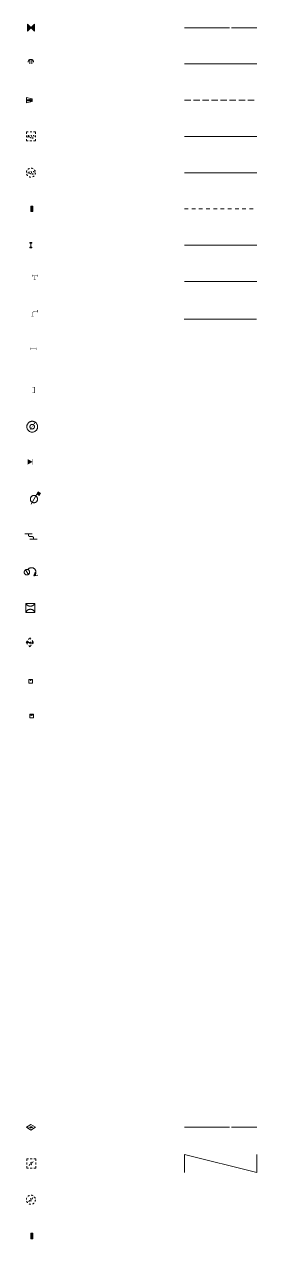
# Model space of a CAD drawing. Header units: metres. Extents: x 3068 to 3311, y 1718 to 1911.
# Drawn here: x 3100.7 to 3113.5, y 1843.4 to 1910.4 of the extents above; entities that cross this region are included whole.
import ezdxf

# ---------------------------------------------------------------- set-up
doc = ezdxf.new("R2010")
doc.units = ezdxf.units.M
for name, pattern in [('BL_0061', [2.5, 2.5, 0]), ('BL_0063', [0.5, 0.35, -0.15]), ('BL_0066', [0.4, 0.2, -0.2]), ('GL_0461', [2.5, 2.5, 0]), ('Socle_Continu', [2.5, 2.5, 0]), ('Socle_Discontinu', [0.075, 0.05, -0.025])]:
    doc.linetypes.add(name, pattern=pattern)
doc.layers.add('EAUPL_SCS', color=5, linetype='Socle_Continu', lineweight=13, true_color=0x0000ff)
for name, color, linetype, lineweight in [('EAUPO_SCT', 140, 'Socle_Continu', 13), ('ECPUB_SCS', 30, 'Socle_Continu', 13), ('ELECT_SCT', 1, 'Socle_Continu', 13)]:
    doc.layers.add(name, color=color, linetype=linetype, lineweight=lineweight)
doc.styles.add('Reseaux', font='arial.ttf')
doc.styles.get("Standard").update_dxf_attribs({"font": 'arial.ttf'})
doc.styles.add('Style_2', font='WINGDNG3.TTF')
doc.linetypes.add('BL_0062', pattern='A,0.127,0,["Γ",Standard,S=0.254,R=0,X=-0.127,Y=0]', length=0.127)
doc.linetypes.add('BL_0064', pattern='A,0.508,-0.381,[">",Standard,S=0.254,R=0,X=-0.3,Y=-0.127],0.381', length=1.27)
doc.linetypes.add('BL_0065', pattern='A,0.508,-0.381,[">",Standard,S=0.254,R=-23,X=-0.3,Y=-0.025],0.254', length=1.143)
doc.linetypes.add('BL_0067', pattern='A,0,["[",Standard,S=0.254,R=0,X=0,Y=-0.1],0.5,-0.5,0.5,-0.5,0.5,-0.5,0.5,-0.5', length=4)
doc.linetypes.add('BL_0068', pattern='A,0.508,-0.254,["}",Style_2,S=0.254,R=0,X=-0.2,Y=-0.12],0.254', length=1.016)
doc.linetypes.add('BL_0069', pattern='A,1,["<>",Standard,S=0.254,R=0,X=-0.2,Y=-0.12],0.254', length=1.254)
doc.linetypes.add('GL_0462', pattern='A,3.5,-0.254,["☼",Standard,S=0.254,R=0,X=-0.15,Y=-0.127],-0.254', length=4.008)

# ---------------------------------------------------------------- blocks, each defined once
blk = doc.blocks.new('FP_0444')
at = {"layer": 'ELECT_SCT', "linetype": 'Socle_Continu'}
blk.add_hatch(color=256, dxfattribs=at).paths.add_polyline_path([(0.099, 0.15), (0.101, -0.15), (0.001, -0.15), (-0.001, 0.15)])
at = {"layer": 'ELECT_SCT', "linetype": 'Socle_Continu', "flags": 128}
blk.add_lwpolyline([(0.001, -0.15), (-0.001, 0.15), (0.099, 0.15), (0.101, -0.15)], close=True, dxfattribs=at)
at = {"layer": 'ELECT_SCT', "linetype": 'Socle_Continu', "flags": 9}
for tag, p in [('ID', (0.672, 0.553)), ('NATURE', (0.672, 0.232)), ('FAMILLE', (0.672, -0.089)), ('CALQUE', (0.672, -0.411))]:
    blk.add_attdef(tag, p, '', height=0.2, dxfattribs=at)
blk = doc.blocks.new('FP_0441')
at = {"layer": 'ELECT_SCT', "linetype": 'Socle_Continu', "flags": 128}
blk.add_lwpolyline([(0, 0.15), (0.25, 0), (0, -0.15), (-0.25, 0)], close=True, dxfattribs=at)
blk.add_lwpolyline([(-0.106, -0.007), (0.02, 0.038), (0.015, 0.003), (0.104, 0.009), (-0.023, -0.04), (-0.015, -0.002), (-0.106, -0.007)], dxfattribs=at)
at = {"layer": 'ELECT_SCT', "linetype": 'Socle_Continu', "flags": 9}
for tag, p in [('ID', (0.739, -0.018)), ('NATURE', (0.739, -0.339)), ('FAMILLE', (0.739, -0.66)), ('CALQUE', (0.739, -0.981))]:
    blk.add_attdef(tag, p, '', height=0.2, dxfattribs=at)
blk = doc.blocks.new('AP_0046')
at = {"layer": 'EAUPO_SCT', "linetype": 'Socle_Continu'}
blk.add_hatch(color=256, dxfattribs=at).paths.add_polyline_path([(0.101, 0.149), (0.099, -0.151), (-0.001, -0.15), (0.001, 0.15)])
at = {"layer": 'EAUPO_SCT', "linetype": 'Socle_Continu', "flags": 128}
blk.add_lwpolyline([(0.001, 0.15), (0.101, 0.149), (0.099, -0.151), (-0.001, -0.15)], close=True, dxfattribs=at)
at = {"layer": 'EAUPO_SCT', "linetype": 'Socle_Continu', "flags": 9}
for tag, p in [('ID', (0.768, 0.519)), ('NATURE', (0.768, 0.197)), ('FAMILLE', (0.768, -0.124)), ('TYPE', (0.768, -0.767)), ('CALQUE', (0.768, -0.445))]:
    blk.add_attdef(tag, p, '', height=0.2, dxfattribs=at)
blk = doc.blocks.new('AP_0045')
at = {"layer": 'EAUPO_SCT', "linetype": 'Socle_Discontinu', "flags": 128}
for points in [[(-0.099, 0), (-0.149, 0, 1.002527), (-0.149, -0.059), (-0.099, -0.059), (-0.099, 0.025, 0.408207), (-0.134, 0.059), (-0.168, 0.06)], [(0.039, -0.059), (-0.01, -0.059, -0.408864), (-0.04, -0.03), (-0.04, 0.02, -0.99952), (0.039, 0.02), (0.039, 0), (-0.04, 0)], [(0.099, -0.119), (0.099, 0.059), (0.143, 0.059, -0.410969), (0.178, 0.025), (0.178, -0.025, -0.406349), (0.143, -0.059), (0.099, -0.059)]]:
    blk.add_lwpolyline(points, format="xyb", dxfattribs=at)
at = {"layer": 'EAUPO_SCT', "linetype": 'Socle_Discontinu'}
blk.add_circle((0, 0), 0.25, dxfattribs=at)
at = {"layer": 'EAUPO_SCT', "linetype": 'Socle_Discontinu', "flags": 9}
for tag, p in [('ID', (0.789, 0.054)), ('NATURE', (0.789, -0.268)), ('FAMILLE', (0.789, -0.589)), ('CALQUE', (0.789, -0.91))]:
    blk.add_attdef(tag, p, '', height=0.2, dxfattribs=at)
blk = doc.blocks.new('AP_0044')
at = {"layer": 'EAUPO_SCT', "linetype": 'Socle_Discontinu'}
blk.add_lwpolyline([(0, 0), (0.501, 0), (0.501, 0.5), (0, 0.5)], close=True, dxfattribs=at)
at = {"layer": 'EAUPO_SCT', "linetype": 'Socle_Discontinu', "flags": 128}
for points in [[(0.117, 0.298, -0.408207), (0.151, 0.264), (0.151, 0.18), (0.102, 0.18, -1.002527), (0.102, 0.239)], [(0.29, 0.18), (0.241, 0.18, -0.408864), (0.211, 0.209), (0.211, 0.259, -0.99952), (0.29, 0.259), (0.29, 0.239), (0.211, 0.239)], [(0.349, 0.12), (0.349, 0.298), (0.394, 0.298, -0.410969), (0.429, 0.264), (0.429, 0.214, -0.406349), (0.394, 0.18), (0.349, 0.18)]]:
    blk.add_lwpolyline(points, format="xyb", dxfattribs=at)
for points in [[(0.082, 0.298), (0.117, 0.298)], [(0.151, 0.239), (0.102, 0.239)]]:
    blk.add_lwpolyline(points, dxfattribs=at)
at = {"layer": 'EAUPO_SCT', "linetype": 'Socle_Discontinu', "flags": 9}
for tag, p in [('NATURE', (1.008, 0.074)), ('ID', (1.008, 0.395)), ('CALQUE', (1.008, -0.569)), ('FAMILLE', (1.008, -0.248))]:
    blk.add_attdef(tag, p, '', height=0.2, dxfattribs=at)
blk = doc.blocks.new('AP_0043')
at = {"layer": 'EAUPO_SCT', "linetype": 'Socle_Continu', "flags": 128}
blk.add_lwpolyline([(-0.153, -0.146), (0.153, -0.075), (0.153, 0.075), (-0.153, 0.154)], close=True, dxfattribs=at)
for points in [[(-0.08, 0.035, -0.413065), (-0.059, 0.015), (-0.059, -0.035), (-0.089, -0.035, -0.998509), (-0.089, 0)], [(0.023, -0.035), (-0.006, -0.035, -0.408864), (-0.024, -0.018), (-0.024, 0.012, -0.99952), (0.023, 0.012), (0.023, 0), (-0.024, 0)], [(0.059, -0.071), (0.059, 0.035), (0.085, 0.035, -0.410969), (0.106, 0.015), (0.106, -0.015, -0.406349), (0.085, -0.035), (0.059, -0.035)]]:
    blk.add_lwpolyline(points, format="xyb", dxfattribs=at)
for points in [[(-0.101, 0.035), (-0.08, 0.035)], [(-0.059, 0), (-0.089, 0)]]:
    blk.add_lwpolyline(points, dxfattribs=at)
at = {"layer": 'EAUPO_SCT', "linetype": 'Socle_Continu', "flags": 9}
for tag, p in [('ID', (0.722, 0.515)), ('NATURE', (0.722, 0.193)), ('FAMILLE', (0.722, -0.128)), ('TYPE', (0.722, -0.77)), ('CALQUE', (0.722, -0.449))]:
    blk.add_attdef(tag, p, '', height=0.2, dxfattribs=at)
blk = doc.blocks.new('AP_0041')
at = {"layer": 'EAUPO_SCT', "linetype": 'Socle_Continu'}
blk.add_hatch(color=256, dxfattribs=at).paths.add_polyline_path([(-0.19, -0.19), (-0.19, 0.19), (0.19, -0.19), (0.19, 0.19)])
at = {"layer": 'EAUPO_SCT', "linetype": 'Socle_Continu', "flags": 128}
blk.add_lwpolyline([(-0.19, 0.19), (0.19, -0.19), (0.19, 0.19), (-0.19, -0.19)], close=True, dxfattribs=at)
at = {"layer": 'EAUPO_SCT', "linetype": 'Socle_Continu', "flags": 9}
for tag, p in [('NATURE', (0.715, 0.073)), ('ID', (0.715, 0.394)), ('CALQUE', (0.715, -0.57)), ('FAMILLE', (0.715, -0.248)), ('TYPE', (0.715, -0.891))]:
    blk.add_attdef(tag, p, '', height=0.2, dxfattribs=at)
blk = doc.blocks.new('AP_0047')
at = {"layer": 'EAUPO_SCT', "linetype": 'Socle_Continu'}
blk.add_hatch(color=256, dxfattribs=at).paths.add_polyline_path([(0.057, 0.15), (-0.043, 0.15), (-0.044, 0.113), (0, 0.112), (0, -0.112), (-0.044, -0.112), (-0.044, -0.15), (0.056, -0.15), (0.056, -0.113), (0.012, -0.113), (0.013, 0.112), (0.056, 0.112)])
for p, q in [((-0.043, 0.15), (-0.044, 0.113)), ((-0.044, 0.113), (0, 0.112)), ((0.057, 0.15), (-0.043, 0.15)), ((0, 0.112), (0, -0.112)), ((0.012, -0.113), (0.013, 0.112)), ((0.013, 0.112), (0.056, 0.112)), ((0.056, 0.112), (0.057, 0.15)), ((0, -0.112), (-0.044, -0.112)), ((-0.044, -0.112), (-0.044, -0.15)), ((-0.044, -0.15), (0.056, -0.15)), ((0.056, -0.113), (0.012, -0.113)), ((0.056, -0.15), (0.056, -0.113))]:
    blk.add_line(p, q, dxfattribs=at)
at = {"layer": 'EAUPO_SCT', "linetype": 'Socle_Continu', "flags": 9}
for tag, p in [('ID', (0.804, -0.066)), ('NATURE', (0.804, -0.387)), ('FAMILLE', (0.804, -0.708)), ('CALQUE', (0.804, -1.029))]:
    blk.add_attdef(tag, p, '', height=0.2, dxfattribs=at)
blk = doc.blocks.new('AP_0042')
at = {"layer": 'EAUPO_SCT', "linetype": 'Socle_Continu'}
for p, q in [((-0.06, 0), (-0.06, 0.21)), ((0.06, 0), (0.06, 0.21))]:
    blk.add_line(p, q, dxfattribs=at)
blk.add_arc((0, 0.105), 0.15, 0, 180, dxfattribs=at)
at = {"layer": 'EAUPO_SCT', "linetype": 'Socle_Continu', "flags": 9}
for tag, p in [('NATURE', (0.709, 0.136)), ('FAMILLE', (0.709, -0.185)), ('ID', (0.709, 0.457)), ('CALQUE', (0.709, -0.507))]:
    blk.add_attdef(tag, p, '', height=0.2, dxfattribs=at)
blk = doc.blocks.new('FP_0442')
at = {"layer": 'ELECT_SCT', "linetype": 'Socle_Discontinu'}
blk.add_lwpolyline([(0, 0), (0.5, 0), (0.5, 0.5), (0, 0.5)], close=True, dxfattribs=at)
at = {"layer": 'ELECT_SCT', "linetype": 'Socle_Discontinu', "flags": 128}
blk.add_lwpolyline([(0.131, 0.135), (0.236, 0.316), (0.265, 0.269), (0.365, 0.367), (0.262, 0.179), (0.234, 0.233), (0.131, 0.135)], dxfattribs=at)
at = {"layer": 'ELECT_SCT', "linetype": 'Socle_Discontinu', "flags": 9}
for tag, p in [('NATURE', (0.927, 0.014)), ('ID', (0.927, 0.336)), ('CALQUE', (0.927, -0.628)), ('FAMILLE', (0.927, -0.307))]:
    blk.add_attdef(tag, p, '', height=0.2, dxfattribs=at)
blk = doc.blocks.new('FP_0443')
at = {"layer": 'ELECT_SCT', "linetype": 'Socle_Discontinu', "flags": 128}
blk.add_lwpolyline([(-0.119, -0.115), (-0.014, 0.066), (0.015, 0.019), (0.115, 0.117), (0.012, -0.071), (-0.016, -0.017), (-0.119, -0.115)], dxfattribs=at)
at = {"layer": 'ELECT_SCT', "linetype": 'Socle_Discontinu'}
blk.add_circle((0, 0), 0.25, dxfattribs=at)
at = {"layer": 'ELECT_SCT', "linetype": 'Socle_Discontinu', "flags": 9}
for tag, p in [('ID', (0.759, 0.116)), ('CALQUE', (0.759, -0.848)), ('NATURE', (0.759, -0.205)), ('FAMILLE', (0.759, -0.527))]:
    blk.add_attdef(tag, p, '', height=0.2, dxfattribs=at)
blk = doc.blocks.new('AP_2026')
at = {"layer": 'EAUPO_SCT', "linetype": 'Socle_Continu', "const_width": 0.0225, "flags": 128}
for points in [[(-0.155, -0.063), (-0.155, 0.063)], [(-0.155, 0), (0.155, 0)], [(0, -0.222), (0, 0)], [(0.155, -0.063), (0.155, 0.063)], [(-0.063, -0.222), (0.063, -0.222)]]:
    blk.add_lwpolyline(points, dxfattribs=at)
at = {"layer": 'EAUPO_SCT', "linetype": 'Socle_Continu', "flags": 9}
for tag, p in [('ID', (0.905, -0.058)), ('NATURE', (0.905, -0.38)), ('TYPE', (0.905, -1.344)), ('CALQUE', (0.905, -1.022))]:
    blk.add_attdef(tag, p, '', height=0.2, dxfattribs=at)
at = {"layer": 'EAUPO_SCT', "linetype": 'Socle_Continu', "style": 'Reseaux', "flags": 9}
blk.add_attdef('FAMILLE', (0.905, -0.701), '', height=0.2, dxfattribs=at)
blk = doc.blocks.new('AP_2027')
at = {"layer": 'EAUPO_SCT', "linetype": 'Socle_Continu', "const_width": 0.0225, "flags": 128}
blk.add_lwpolyline([(0, -0.275), (0, -0.15, -0.414214), (0.15, 0), (0.275, 0)], format="xyb", dxfattribs=at)
for points in [[(0.275, -0.063), (0.275, 0.063)], [(-0.063, -0.275), (0.063, -0.275)]]:
    blk.add_lwpolyline(points, dxfattribs=at)
at = {"layer": 'EAUPO_SCT', "linetype": 'Socle_Continu', "flags": 9}
for tag, p in [('ID', (1.186, -0.133)), ('NATURE', (1.186, -0.455)), ('TYPE', (1.186, -1.418))]:
    blk.add_attdef(tag, p, '', height=0.2, dxfattribs=at)
at = {"layer": 'EAUPO_SCT', "linetype": 'Socle_Continu', "style": 'Reseaux', "flags": 9}
for tag, p in [('FAMILLE', (1.186, -0.776)), ('CALQUE', (1.186, -1.097))]:
    blk.add_attdef(tag, p, '', height=0.2, dxfattribs=at)
blk = doc.blocks.new('AP_2028')
at = {"layer": 'EAUPO_SCT', "linetype": 'Socle_Continu', "const_width": 0.0225, "flags": 128}
for points in [[(-0.157, -0.063), (-0.157, 0.063)], [(-0.157, 0), (0.157, 0)], [(0.157, -0.063), (0.157, 0.063)]]:
    blk.add_lwpolyline(points, dxfattribs=at)
at = {"layer": 'EAUPO_SCT', "linetype": 'Socle_Continu', "flags": 9}
for tag, p in [('ID', (0.999, -0.033)), ('NATURE', (0.999, -0.355)), ('TYPE', (0.999, -1.318)), ('CALQUE', (0.999, -0.997))]:
    blk.add_attdef(tag, p, '', height=0.2, dxfattribs=at)
at = {"layer": 'EAUPO_SCT', "linetype": 'Socle_Continu', "style": 'Reseaux', "flags": 9}
blk.add_attdef('FAMILLE', (0.999, -0.676), '', height=0.2, dxfattribs=at)
blk = doc.blocks.new('AP_2029')
at = {"layer": 'EAUPO_SCT', "linetype": 'Socle_Continu', "const_width": 0.0225, "flags": 128}
blk.add_lwpolyline([(-0.125, 0.157), (0, 0.157), (0, -0.157), (-0.125, -0.157)], dxfattribs=at)
at = {"layer": 'EAUPO_SCT', "linetype": 'Socle_Continu', "flags": 9}
for tag, p in [('NATURE', (0.92, -0.087)), ('ID', (0.92, 0.234)), ('CALQUE', (0.92, -0.73)), ('TYPE', (0.92, -1.051))]:
    blk.add_attdef(tag, p, '', height=0.2, dxfattribs=at)
at = {"layer": 'EAUPO_SCT', "linetype": 'Socle_Continu', "style": 'Reseaux', "flags": 9}
blk.add_attdef('FAMILLE', (0.92, -0.408), '', height=0.2, dxfattribs=at)
blk = doc.blocks.new('AP_2030')
at = {"layer": 'EAUPO_SCT', "linetype": 'Socle_Continu', "const_width": 0.015, "flags": 128}
blk.add_lwpolyline([(-0.114, -0.176), (0.114, 0.176)], dxfattribs=at)
at = {"layer": 'EAUPO_SCT', "linetype": 'Socle_Continu', "flags": 128}
blk.add_lwpolyline([(0.114, 0.176, 0.075, 0, 0), (0.149, 0.231, 0, 0, 0)], format="xyseb", dxfattribs=at)
at = {"layer": 'EAUPO_SCT', "linetype": 'Socle_Continu'}
for radius in [0.3, 0.125]:
    blk.add_circle((0, 0), radius, dxfattribs=at)
at = {"layer": 'EAUPO_SCT', "linetype": 'Socle_Continu', "flags": 9}
for tag, p in [('NATURE', (0.935, 0.039)), ('ID', (0.935, 0.36)), ('TYPE', (0.935, -0.925))]:
    blk.add_attdef(tag, p, '', height=0.2, dxfattribs=at)
at = {"layer": 'EAUPO_SCT', "linetype": 'Socle_Continu', "style": 'Reseaux', "flags": 9}
for tag, p in [('CALQUE', (0.935, -0.604)), ('FAMILLE', (0.935, -0.283))]:
    blk.add_attdef(tag, p, '', height=0.2, dxfattribs=at)
blk = doc.blocks.new('AP_2031')
at = {"layer": 'EAUPO_SCT', "linetype": 'Socle_Continu', "flags": 128}
blk.add_lwpolyline([(-0.265, 0, 0.3, 0, 0), (0, 0, 0, 0, 0)], format="xyseb", dxfattribs=at)
at = {"layer": 'EAUPO_SCT', "linetype": 'Socle_Continu', "const_width": 0.0225, "flags": 128}
blk.add_lwpolyline([(0, 0.16), (0, -0.16)], dxfattribs=at)
at = {"layer": 'EAUPO_SCT', "linetype": 'Socle_Continu', "flags": 9}
for tag, p in [('NATURE', (0.669, -0.084)), ('ID', (0.669, 0.237)), ('CALQUE', (0.669, -0.727)), ('FAMILLE', (0.669, -0.405))]:
    blk.add_attdef(tag, p, '', height=0.2, dxfattribs=at)
blk = doc.blocks.new('AP_2032')
at = {"layer": 'EAUPO_SCT', "linetype": 'Socle_Continu'}
h = blk.add_hatch(color=256, dxfattribs=at)
h.dxf.hatch_style = 1
h.paths.add_polyline_path([(0.235, 0.406), (0.16, 0.276), (0.289, 0.201), (0.364, 0.331)])
blk.add_line((-0.165, -0.287), (0.235, 0.406), dxfattribs=at)
blk.add_lwpolyline([(0.235, 0.406), (0.16, 0.276), (0.289, 0.201), (0.364, 0.331)], close=True, dxfattribs=at)
blk.add_circle((0, 0), 0.2, dxfattribs=at)
at = {"layer": 'EAUPO_SCT', "linetype": 'Socle_Continu', "flags": 9}
for tag, p in [('NATURE', (0.794, -0.05)), ('ID', (0.794, 0.271)), ('TYPE', (0.794, -1.014))]:
    blk.add_attdef(tag, p, '', height=0.2, dxfattribs=at)
at = {"layer": 'EAUPO_SCT', "linetype": 'Socle_Continu', "style": 'Reseaux', "flags": 9}
for tag, p in [('CALQUE', (0.794, -0.693)), ('FAMILLE', (0.794, -0.371))]:
    blk.add_attdef(tag, p, '', height=0.2, dxfattribs=at)
blk = doc.blocks.new('AP_2033')
at = {"layer": 'EAUPO_SCT', "linetype": 'Socle_Continu'}
for p, q in [((-0.475, 0.3), (-0.075, 0.3)), ((-0.2, 0), (0.2, 0))]:
    blk.add_line(p, q, dxfattribs=at)
at = {"layer": 'EAUPO_SCT', "linetype": 'Socle_Continu', "flags": 128}
blk.add_lwpolyline([(0, 0), (0, 0.075, 0.414214), (-0.075, 0.15), (-0.2, 0.15, -0.414214), (-0.275, 0.225), (-0.275, 0.3)], format="xyb", dxfattribs=at)
at = {"layer": 'EAUPO_SCT', "linetype": 'Socle_Continu', "flags": 9}
for tag, p in [('NATURE', (0.809, -0.191)), ('ID', (0.809, 0.13)), ('CALQUE', (0.809, -0.834)), ('FAMILLE', (0.809, -0.513))]:
    blk.add_attdef(tag, p, '', height=0.2, dxfattribs=at)
blk = doc.blocks.new('AP_2034')
at = {"layer": 'EAUPO_SCT', "linetype": 'Socle_Continu'}
blk.add_line((-0.081, 0.126), (0.081, -0.126), dxfattribs=at)
at = {"layer": 'EAUPO_SCT', "linetype": 'Socle_Continu', "flags": 128}
blk.add_lwpolyline([(0.446, -0.004), (0.39, -0.207), (0.599, -0.154)], dxfattribs=at)
at = {"layer": 'EAUPO_SCT', "linetype": 'Socle_Continu'}
blk.add_circle((0, 0), 0.15, dxfattribs=at)
blk.add_arc((0.25, 0), 0.25, 303.96233, 145.08479, dxfattribs=at)
at = {"layer": 'EAUPO_SCT', "linetype": 'Socle_Continu', "flags": 9}
for tag, p in [('NATURE', (1.21, -0.074)), ('ID', (1.21, 0.247))]:
    blk.add_attdef(tag, p, '', height=0.2, dxfattribs=at)
at = {"layer": 'EAUPO_SCT', "linetype": 'Socle_Continu', "style": 'Reseaux', "flags": 9}
for tag, p in [('CALQUE', (1.21, -0.717)), ('FAMILLE', (1.21, -0.396))]:
    blk.add_attdef(tag, p, '', height=0.2, dxfattribs=at)
blk = doc.blocks.new('AP_2035')
at = {"layer": 'EAUPO_SCT', "linetype": 'Socle_Continu'}
blk.add_lwpolyline([(-0.25, 0.25), (0.25, 0.25), (0.25, -0.25), (-0.25, -0.25)], close=True, dxfattribs=at)
for centre, radius, start, end in [((0, 0.373), 0.279, 206.22226, 333.77774), ((0, -0.345), 0.267, 20.71483, 159.28517)]:
    blk.add_arc(centre, radius, start, end, dxfattribs=at)
at = {"layer": 'EAUPO_SCT', "linetype": 'Socle_Continu', "flags": 9}
for tag, p in [('NATURE', (0.92, -0.104)), ('ID', (0.92, 0.217))]:
    blk.add_attdef(tag, p, '', height=0.2, dxfattribs=at)
at = {"layer": 'EAUPO_SCT', "linetype": 'Socle_Continu', "style": 'Reseaux', "flags": 9}
for tag, p in [('CALQUE', (0.92, -0.747)), ('FAMILLE', (0.92, -0.425))]:
    blk.add_attdef(tag, p, '', height=0.2, dxfattribs=at)
blk = doc.blocks.new('AP_2037')
at = {"layer": 'EAUPO_SCT', "linetype": 'Socle_Continu'}
h = blk.add_hatch(color=256, dxfattribs=at)
h.dxf.hatch_style = 1
h.paths.add_polyline_path([(0.1, 0.1), (0.1, 0.1), (-0.1, 0.1), (0, 0)])
blk.add_lwpolyline([(-0.1, -0.1), (0.1, -0.1), (0.1, 0.1), (-0.1, 0.1)], close=True, dxfattribs=at)
at = {"layer": 'EAUPO_SCT', "linetype": 'Socle_Continu', "flags": 9}
for tag, p in [('ID', (0.523, -0.096)), ('NATURE', (0.523, -0.417)), ('FAMILLE', (0.523, -0.738)), ('CALQUE', (0.523, -1.06))]:
    blk.add_attdef(tag, p, '', height=0.2, dxfattribs=at)
blk = doc.blocks.new('AP_2038')
at = {"layer": 'EAUPO_SCT', "linetype": 'Socle_Continu'}
h = blk.add_hatch(color=256, dxfattribs=at)
h.dxf.hatch_style = 1
h.paths.add_polyline_path([(0.1, 0.1), (-0.1, 0.1, 1)])
blk.add_lwpolyline([(-0.1, -0.1), (0.1, -0.1), (0.1, 0.1), (-0.1, 0.1)], close=True, dxfattribs=at)
at = {"layer": 'EAUPO_SCT', "linetype": 'Socle_Continu', "flags": 9}
for tag, p in [('ID', (0.481, -0.016)), ('NATURE', (0.481, -0.337)), ('FAMILLE', (0.481, -0.658)), ('CALQUE', (0.481, -0.979))]:
    blk.add_attdef(tag, p, '', height=0.2, dxfattribs=at)
blk = doc.blocks.new('AP_2036')
at = {"layer": 'EAUPO_SCT', "linetype": 'Socle_Discontinu'}
blk.add_lwpolyline([(0, 0.25), (0.2, 0), (0, -0.25), (-0.2, 0)], close=True, dxfattribs=at)
at = {"layer": 'EAUPO_SCT', "linetype": 'Socle_Discontinu', "flags": 128}
for points in [[(-0.081, 0), (-0.121, 0, 1.002527), (-0.121, -0.048), (-0.081, -0.048), (-0.081, 0.02, 0.408207), (-0.109, 0.048), (-0.137, 0.049)], [(0.032, -0.048), (-0.008, -0.048, -0.408864), (-0.032, -0.024), (-0.032, 0.016, -0.99952), (0.032, 0.016), (0.032, 0), (-0.032, 0)], [(0.081, -0.097), (0.081, 0.048), (0.117, 0.048, -0.410969), (0.145, 0.02), (0.145, -0.02, -0.406349), (0.117, -0.048), (0.081, -0.048)]]:
    blk.add_lwpolyline(points, format="xyb", dxfattribs=at)
at = {"layer": 'EAUPO_SCT', "linetype": 'Socle_Discontinu', "flags": 9}
for tag, p in [('NATURE', (0.732, -0.2)), ('ID', (0.732, 0.121)), ('CALQUE', (0.732, -0.842)), ('FAMILLE', (0.732, -0.521)), ('TYPE', (0.732, -1.164))]:
    blk.add_attdef(tag, p, '', height=0.2, dxfattribs=at)

msp = doc.modelspace()

# ---------------------------------------------------------------- linework, layer by layer
at = {"layer": 'EAUPL_SCS', "linetype": 'BL_0061', "flags": 128}
msp.add_lwpolyline([(3109.549, 1910.253), (3113.549, 1910.253)], dxfattribs=at)
at = {"layer": 'EAUPL_SCS', "linetype": 'BL_0062', "flags": 128}
msp.add_lwpolyline([(3109.549, 1908.253), (3113.549, 1908.253)], dxfattribs=at)
at = {"layer": 'EAUPL_SCS', "linetype": 'BL_0063', "flags": 128}
msp.add_lwpolyline([(3109.549, 1906.253), (3113.549, 1906.253)], dxfattribs=at)
at = {"layer": 'EAUPL_SCS', "linetype": 'BL_0064', "flags": 128}
msp.add_lwpolyline([(3109.549, 1904.253), (3113.549, 1904.253)], dxfattribs=at)
at = {"layer": 'EAUPL_SCS', "linetype": 'BL_0065', "flags": 128}
msp.add_lwpolyline([(3109.549, 1902.253), (3113.549, 1902.253)], dxfattribs=at)
at = {"layer": 'EAUPL_SCS', "linetype": 'BL_0066', "flags": 128}
msp.add_lwpolyline([(3109.549, 1900.253), (3113.549, 1900.253)], dxfattribs=at)
at = {"layer": 'EAUPL_SCS', "linetype": 'BL_0067', "flags": 128}
msp.add_lwpolyline([(3109.549, 1898.253), (3113.549, 1898.253)], dxfattribs=at)
at = {"layer": 'EAUPL_SCS', "linetype": 'BL_0068', "flags": 128}
msp.add_lwpolyline([(3109.549, 1896.253), (3113.549, 1896.253)], dxfattribs=at)
at = {"layer": 'EAUPL_SCS', "linetype": 'BL_0069', "flags": 128}
msp.add_lwpolyline([(3109.538, 1894.167), (3113.538, 1894.167)], dxfattribs=at)
at = {"layer": 'ECPUB_SCS', "linetype": 'GL_0461'}
msp.add_line((3109.549, 1849.56), (3113.549, 1849.56), dxfattribs=at)
at = {"layer": 'ECPUB_SCS', "linetype": 'GL_0462'}
msp.add_lwpolyline([(3109.549, 1847.06), (3109.549, 1848.06), (3113.549, 1847.06), (3113.549, 1848.06)], dxfattribs=at)

# ---------------------------------------------------------------- block references
at = {"layer": 'EAUPO_SCT', "linetype": 'Socle_Continu'}
for name, p in [('AP_0041', (3101.049, 1910.253)), ('AP_0042', (3101.049, 1908.253)), ('AP_0043', (3100.967, 1906.249)), ('AP_0044', (3100.799, 1904.004)), ('AP_0045', (3101.049, 1902.253)), ('AP_0046', (3101.049, 1900.254)), ('AP_0047', (3101.037, 1898.253)), ('AP_2026', (3101.272, 1896.554)), ('AP_2027', (3101.131, 1894.606)), ('AP_2028', (3101.178, 1892.529)), ('AP_2029', (3101.256, 1890.261)), ('AP_2030', (3101.121, 1888.229)), ('AP_2031', (3101.14, 1886.291)), ('AP_2032', (3101.22, 1884.234)), ('AP_2033', (3101.193, 1882.015)), ('AP_2034', (3100.83, 1880.199)), ('AP_2035', (3101.018, 1878.23)), ('AP_2036', (3100.991, 1876.327)), ('AP_2037', (3101.034, 1874.18)), ('AP_2038', (3101.088, 1872.264))]:
    msp.add_blockref(name, p, dxfattribs=at)
at = {"layer": 'ELECT_SCT', "linetype": 'Socle_Continu'}
for name, p in [('FP_0441', (3101.049, 1849.56)), ('FP_0442', (3100.816, 1847.31)), ('FP_0443', (3101.049, 1845.56)), ('FP_0444', (3101.049, 1843.56))]:
    msp.add_blockref(name, p, dxfattribs=at)

doc.saveas('drawing.dxf')
